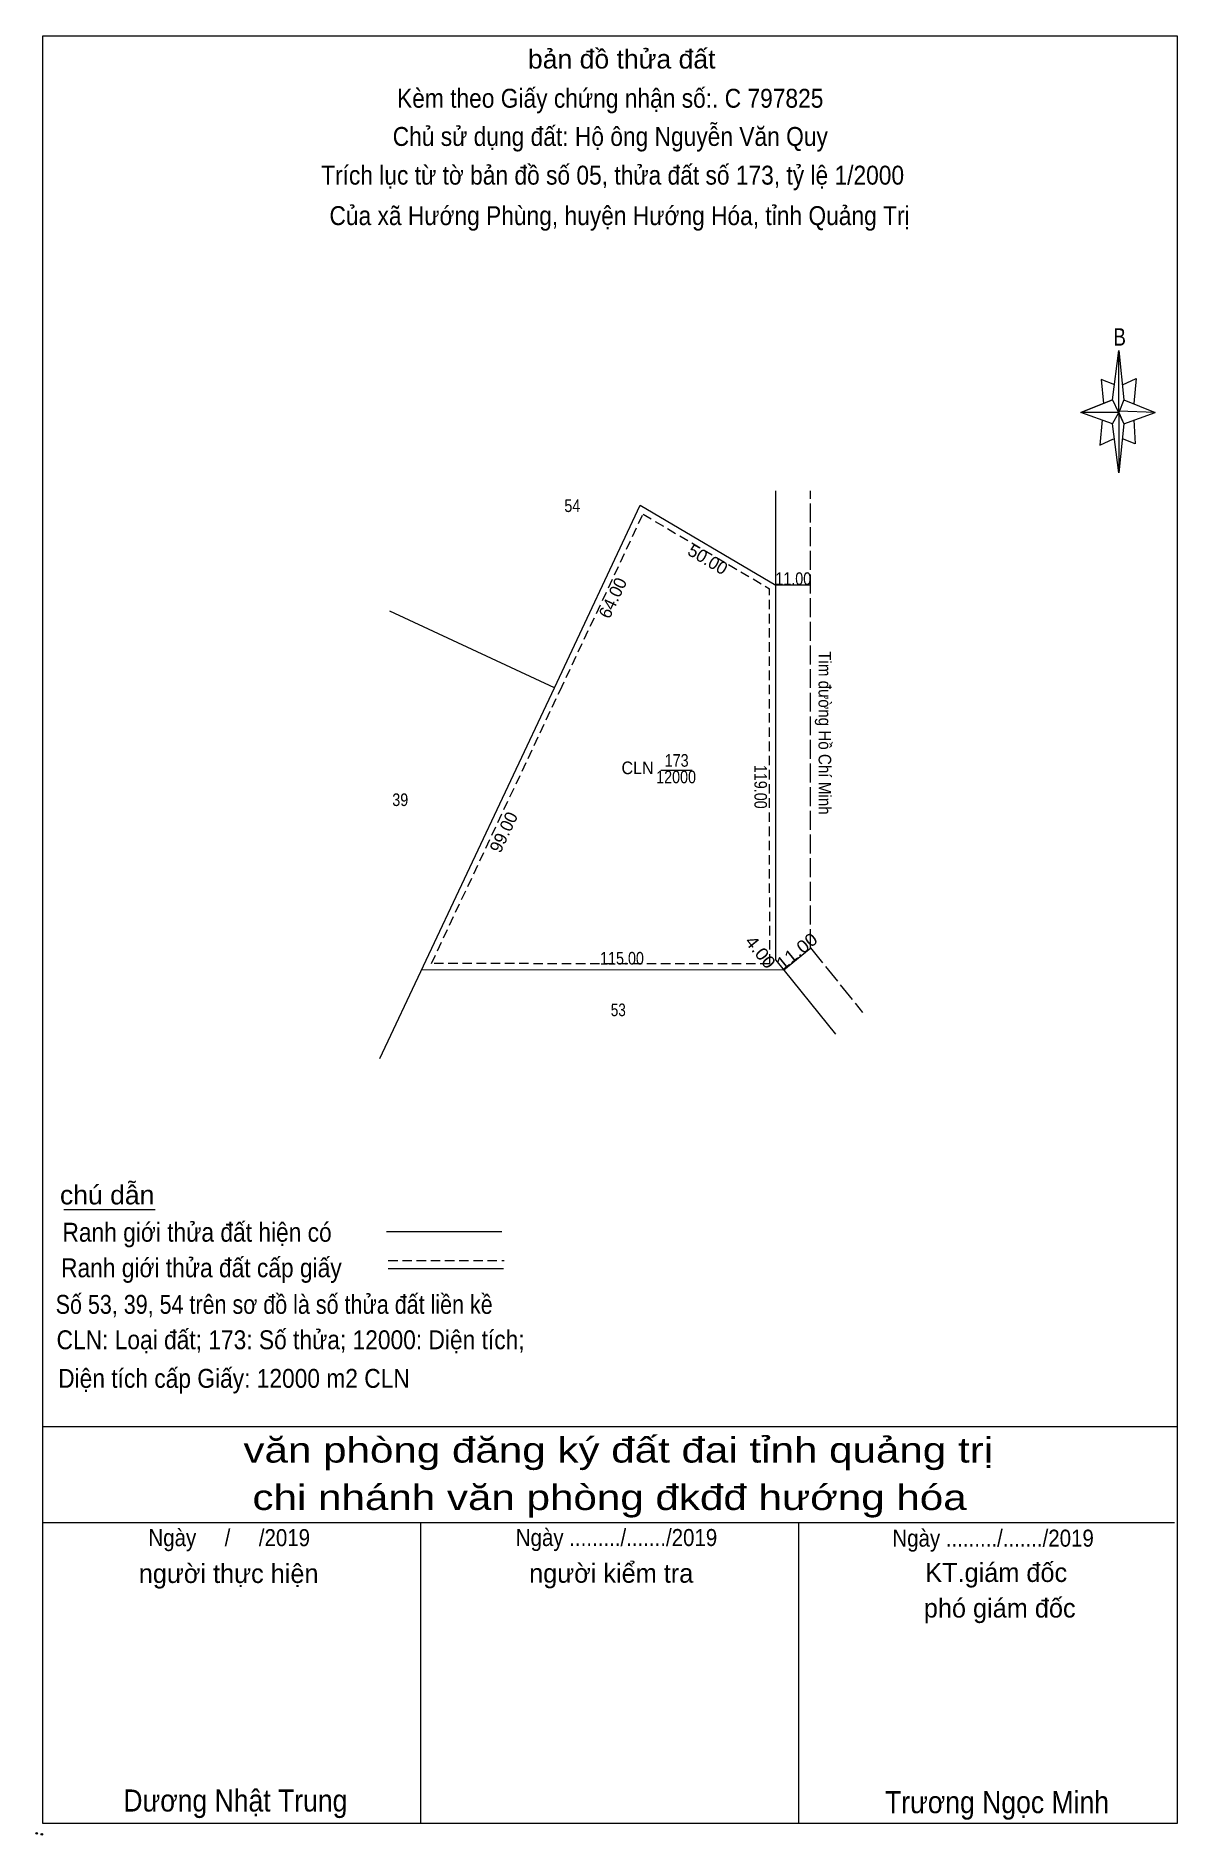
# Model space of a CAD drawing. Header units: metres. Extents: x 535567 to 536670, y 1851128 to 1851699.
# Drawn here: x 535567 to 535929, y 1851128 to 1851699 of the extents above; entities that cross this region are included whole.
import ezdxf
from ezdxf.enums import TextEntityAlignment as Align

# ---------------------------------------------------------------- set-up
doc = ezdxf.new("R2010")
doc.units = ezdxf.units.M
doc.header["$PDMODE"] = 32
doc.header["$PDSIZE"] = 0.5
doc.linetypes.add('LONG_DASHED', pattern=[7.5, 6, -1.5])
doc.linetypes.add('MEDIUM_DASHED', pattern=[4.5, 3, -1.5])
for name, color, linetype, lineweight in [('17', 7, 'Continuous', 13), ('42', 7, 'Continuous', 13), ('5', 7, 'Continuous', 13), ('6', 7, 'Continuous', 13)]:
    doc.layers.add(name, color=color, linetype=linetype, lineweight=lineweight)

msp = doc.modelspace()

# ---------------------------------------------------------------- texts
at = {"layer": '42'}
for s, width, p in [('54', 0.85, (535737.405, 1851547.68)), ('11.00', 0.85, (535807.525, 1851524.54)), ('CLN', 0.95, (535758.1, 1851464.51)), ('173', 0.85, (535770.515, 1851466.86)), ('12000', 0.85, (535770.34, 1851461.62)), ('39', 0.85, (535682.8, 1851454.39)), ('53', 0.8, (535751.995, 1851387.72))]:
    msp.add_text(s, height=4, dxfattribs=dict(at, width=width)).set_placement(p, align=Align.CENTER)
for s, rotation, p in [('50.00', 329.483, (535779.404, 1851530.929)), ('64.00', 64.78, (535752.059, 1851519.573)), ('99.00', 64.781, (535717.439, 1851445.253))]:
    msp.add_text(s, height=4, rotation=rotation, dxfattribs=at).set_placement(p, align=Align.CENTER)
for s, rotation, width, p in [('Tim đường Hồ Chí Minh', 270.004, 0.9, (535815.552, 1851477.585)), ('119.00', 270.004, 0.85, (535795.18, 1851460.5)), ('4.00', 308.912, 1.1, (535795.556, 1851406.816)), ('11.00', 38.912, 1.1, (535809.934, 1851406.779)), ('115.00', 359.98, 0.85, (535753.169, 1851404.098))]:
    msp.add_text(s, height=4, rotation=rotation, dxfattribs=dict(at, width=width)).set_placement(p, align=Align.CENTER)
at = {"layer": '5'}
for s, height, width, p in [('bản đồ thửa đất', 6, 1.05, (535753.085, 1851688.4)), ('Kèm theo Giấy chứng nhận số:. C 797825', 6, 0.9, (535749.435, 1851675.96)), ('Chủ sử dụng đất: Hộ ông Nguyễn Văn Quy', 6, 0.9, (535749.455, 1851663.84)), ('Trích lục từ tờ bản đồ số 05, thửa đất số 173, tỷ lệ 1/2000 ', 6, 0.9, (535751.2, 1851651.56)), ('Của xã Hướng Phùng, huyện Hướng Hóa, tỉnh Quảng Trị', 6, 0.9, (535752.39, 1851638.72)), ('B', 5.51, 0.8, (535911.135, 1851600.48)), ('văn phòng đăng ký đất đai tỉnh quảng trị', 8, 1.25, (535751.99, 1851246.08)), ('chi nhánh văn phòng đkđđ hướng hóa', 8, 1.25, (535749.235, 1851231.04)), ('Ngày     /     /2019', 5.4, 0.9, (535628.525, 1851219.56)), ('Ngày ........./......./2019', 5.4, 0.9, (535751.43, 1851219.6)), ('Ngày ........./......./2019', 5.4, 0.9, (535870.95, 1851219.4)), ('Dương Nhật Trung', 7, 0.9, (535630.465, 1851135.36)), ('Trương Ngọc Minh', 7, 0.9, (535872.195, 1851134.84))]:
    msp.add_text(s, height=height, dxfattribs=dict(at, width=width)).set_placement(p, align=Align.CENTER)
for s, p in [('người thực hiện', (535628.335, 1851207.88)), ('người kiểm tra', (535749.75, 1851207.96)), ('KT.giám đốc', (535871.93, 1851208.2)), (' phó giám đốc', (535871.935, 1851196.92))]:
    msp.add_text(s, height=6, dxfattribs=at).set_placement(p, align=Align.CENTER)
at = {"layer": '6'}
for s, width, p in [('chú dẫn', 1.05, (535574.8, 1851328)), ('Ranh giới thửa đất hiện có ', 0.9, (535575.6, 1851316.16)), ('Ranh giới thửa đất cấp giấy', 0.9, (535575.16, 1851304.88)), ('Số 53, 39, 54 trên sơ đồ là số thửa đất liền kề', 0.85, (535573.44, 1851293.28)), ('CLN: Loại đất; 173: Số thửa; 12000: Diện tích;', 0.9, (535573.72, 1851282.04)), ('Diện tích cấp Giấy: 12000 m2 CLN', 0.9, (535574.24, 1851269.8))]:
    msp.add_text(s, height=6, dxfattribs=dict(at, width=width)).set_placement(p)

# ---------------------------------------------------------------- linework, layer by layer
at = {"layer": '17'}
msp.add_line((535576.04, 1851326.36), (535605, 1851326.36), dxfattribs=at)
at = {"layer": '42'}
for p, q in [((535802.04, 1851405.46), (535802.03, 1851554.39)), ((535731.72, 1851491.93), (535758.99, 1851549.83)), ((535758.99, 1851549.83), (535802.03, 1851524.46)), ((535813.03, 1851524.46), (535802.03, 1851524.46)), ((535731.72, 1851491.93), (535679.51, 1851516.22)), ((535676.33, 1851374.32), (535731.72, 1851491.93)), ((535765.5, 1851465.82), (535775.39, 1851465.82)), ((535802.04, 1851405.46), (535820.97, 1851382.01)), ((535813.11, 1851409.26), (535804.55, 1851402.35)), ((535804.55, 1851402.35), (535689.55, 1851402.39))]:
    msp.add_line(p, q, dxfattribs=at)
at = {"layer": '42', "linetype": 'LONG_DASHED'}
for q in [(535813.03, 1851554.39), (535829.53, 1851388.92)]:
    msp.add_line((535813.04, 1851409.35), q, dxfattribs=at)
at = {"layer": '42', "linetype": 'MEDIUM_DASHED'}
for p in [(535759.86, 1851546.99), (535800.04, 1851404.35)]:
    msp.add_line(p, (535800.03, 1851523.32), dxfattribs=at)
msp.add_lwpolyline([(535800.04, 1851404.35), (535692.7, 1851404.39), (535733.53, 1851491.08), (535759.86, 1851546.99)], dxfattribs=at)
at = {"layer": '5'}
for p, q in [((535908.8, 1851583.28), (535910.8, 1851598.88)), ((535912.4, 1851583.28), (535922.4, 1851579.28)), ((535908.8, 1851575.68), (535898.8, 1851579.28)), ((535915.6, 1851576.88), (535916, 1851569.28)), ((535912.4, 1851575.68), (535910.8, 1851560.08)), ((535916, 1851569.28), (535912, 1851570.88)), ((535569.32, 1851257.52), (535929.32, 1851257.52)), ((535569.32, 1851227.12), (535928.52, 1851227.12)), ((535569.32, 1851227.12), (535928.52, 1851227.12)), ((535569.32, 1851227.12), (535928.52, 1851227.12)), ((535689.32, 1851131.52), (535689.32, 1851227.12)), ((535809.32, 1851131.52), (535809.32, 1851227.12))]:
    msp.add_line(p, q, dxfattribs=at)
for points in [[(535569.32, 1851698.72), (535929.32, 1851698.72), (535929.32, 1851131.52), (535569.32, 1851131.52)], [(535910.8, 1851598.88), (535912.4, 1851583.28), (535910.8, 1851579.28)], [(535910.8, 1851579.28), (535898.8, 1851579.28), (535908.8, 1851583.28), (535912.4, 1851575.68), (535922.4, 1851579.28), (535910.8, 1851579.68)], [(535910.8, 1851579.28), (535910.8, 1851560.08), (535908.8, 1851575.68)]]:
    msp.add_lwpolyline(points, close=True, dxfattribs=at)
for points in [[(535909.6, 1851588.08), (535905.2, 1851589.68), (535906, 1851582.08)], [(535912, 1851588.08), (535916.4, 1851590.08), (535915.6, 1851582.08)], [(535910.8, 1851579.28), (535908.8, 1851583.28), (535898.8, 1851579.28)], [(535905.6, 1851576.88), (535904.8, 1851568.88), (535909.2, 1851570.88)], [(535910.8, 1851579.28), (535912.4, 1851575.68), (535922.4, 1851579.28)], [(535929.32, 1851131.52), (535569.32, 1851131.52), (535569.32, 1851227.12)]]:
    msp.add_lwpolyline(points, dxfattribs=at)
for p in [(535567.44, 1851128.44), (535569.04, 1851128.16)]:
    msp.add_point(p, dxfattribs=at)
at = {"layer": '6'}
for p, q in [((535678.44, 1851319.4), (535715, 1851319.4)), ((535679, 1851307.68), (535715.56, 1851307.68))]:
    msp.add_line(p, q, dxfattribs=at)
at = {"layer": '6', "linetype": 'MEDIUM_DASHED'}
msp.add_line((535679, 1851310.16), (535715.8, 1851310.16), dxfattribs=at)

msp.set_redraw_order([(e.dxf.handle, doc.entitydb.next_handle()) for e in msp.query("TEXT MTEXT ATTDEF DIMENSION ARC_DIMENSION")])  # texts and dimensions are drawn at this point

doc.saveas('drawing.dxf')
